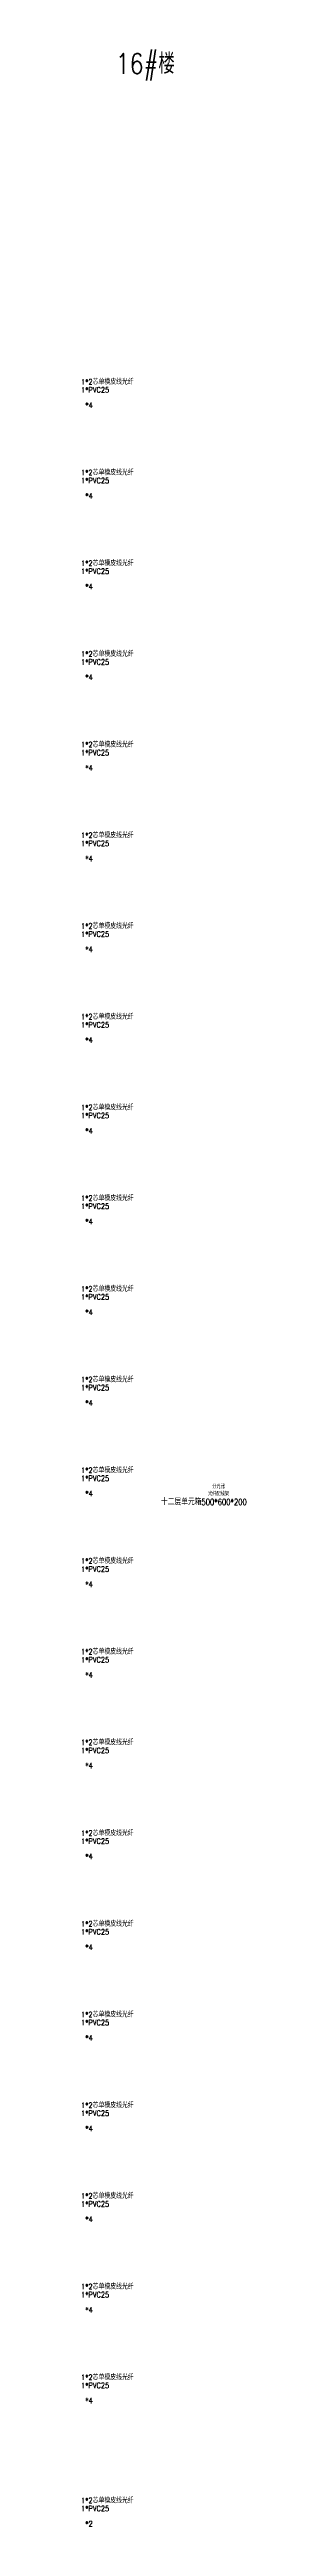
# Model space of a CAD drawing. Extents: x 2114868 to 5528286, y 1846921 to 2016792.
# Drawn here: x 3842103 to 3846683, y 1867879 to 1939561 of the extents above; entities that cross this region are included whole.
import ezdxf
from ezdxf.enums import TextEntityAlignment as Align

# ---------------------------------------------------------------- set-up
doc = ezdxf.new("R2010")
doc.units = 0
doc.header["$LTSCALE"] = 1000
doc.header["$MEASUREMENT"] = 0
doc.layers.add('T-EQUP-LIST-PLAN', color=3, linetype='Continuous')
doc.layers.add('智能化', color=7, linetype='Continuous')
doc.styles.add('_TEL_DIM', font='SIMPLEX', dxfattribs={"width": 0.8, "height": 3.5, "bigfont": 'HZTXT'})

msp = doc.modelspace()

# ---------------------------------------------------------------- texts
at = {"layer": 'T-EQUP-LIST-PLAN', "style": '_TEL_DIM', "width": 0.8}
msp.add_text('16#楼', height=590, dxfattribs=at).set_placement((3843923, 1939111), align=Align.MIDDLE)
at = {"layer": '智能化', "color": 120, "style": '_TEL_DIM', "width": 0.8}
for s, p in [('1*2芯单模皮线光纤', (3842071, 1929868)), ('1*PVC25', (3842071, 1929633)), ('1*2芯单模皮线光纤', (3842071, 1927243)), ('1*PVC25', (3842071, 1927008)), ('1*2芯单模皮线光纤', (3842071, 1924618)), ('1*PVC25', (3842071, 1924383)), ('1*2芯单模皮线光纤', (3842071, 1921993)), ('1*PVC25', (3842071, 1921758)), ('1*2芯单模皮线光纤', (3842071, 1919368)), ('1*PVC25', (3842071, 1919133)), ('1*2芯单模皮线光纤', (3842071, 1916743)), ('1*PVC25', (3842071, 1916508)), ('1*2芯单模皮线光纤', (3842071, 1914118)), ('1*PVC25', (3842071, 1913883)), ('1*2芯单模皮线光纤', (3842071, 1911493)), ('1*PVC25', (3842071, 1911258)), ('1*2芯单模皮线光纤', (3842071, 1908868)), ('1*PVC25', (3842071, 1908633)), ('1*2芯单模皮线光纤', (3842071, 1906243)), ('1*PVC25', (3842071, 1906008)), ('1*2芯单模皮线光纤', (3842071, 1903618)), ('1*PVC25', (3842071, 1903383)), ('1*2芯单模皮线光纤', (3842071, 1900993)), ('1*PVC25', (3842071, 1900758)), ('1*2芯单模皮线光纤', (3842071, 1898368)), ('1*PVC25', (3842071, 1898133)), ('1*2芯单模皮线光纤', (3842071, 1895743)), ('1*PVC25', (3842071, 1895508)), ('1*2芯单模皮线光纤', (3842071, 1893118)), ('1*PVC25', (3842071, 1892883)), ('1*2芯单模皮线光纤', (3842071, 1890493)), ('1*PVC25', (3842071, 1890258)), ('1*2芯单模皮线光纤', (3842071, 1887868)), ('1*PVC25', (3842071, 1887633)), ('1*2芯单模皮线光纤', (3842071, 1885243)), ('1*PVC25', (3842071, 1885008)), ('1*2芯单模皮线光纤', (3842071, 1882618)), ('1*PVC25', (3842071, 1882383)), ('1*2芯单模皮线光纤', (3842071, 1879993)), ('1*PVC25', (3842071, 1879758)), ('1*2芯单模皮线光纤', (3842071, 1877368)), ('1*PVC25', (3842071, 1877133)), ('1*2芯单模皮线光纤', (3842071, 1874743)), ('1*PVC25', (3842071, 1874508)), ('1*2芯单模皮线光纤', (3842071, 1872118)), ('1*PVC25', (3842071, 1871883)), ('1*2芯单模皮线光纤', (3842071, 1868555)), ('1*PVC25', (3842071, 1868320))]:
    msp.add_text(s, height=156.8, dxfattribs=at).set_placement(p)
at = {"layer": '智能化', "color": 3, "style": '_TEL_DIM', "width": 0.8}
for s, p in [('*4', (3842195, 1929192)), ('*4', (3842195, 1926567)), ('*4', (3842195, 1923942)), ('*4', (3842195, 1921317)), ('*4', (3842195, 1918692)), ('*4', (3842195, 1916067)), ('*4', (3842195, 1913442)), ('*4', (3842195, 1910817)), ('*4', (3842195, 1908192)), ('*4', (3842195, 1905567)), ('*4', (3842195, 1902942)), ('*4', (3842195, 1900317)), ('*4', (3842195, 1897692)), ('*4', (3842195, 1895067)), ('*4', (3842195, 1892442)), ('*4', (3842195, 1889817)), ('*4', (3842195, 1887192)), ('*4', (3842195, 1884567)), ('*4', (3842195, 1881942)), ('*4', (3842195, 1879317)), ('*4', (3842195, 1876692)), ('*4', (3842195, 1874067)), ('*4', (3842195, 1871442)), ('*2', (3842195, 1867879))]:
    msp.add_text(s, height=156.8, dxfattribs=at).set_placement(p)
at = {"layer": '智能化', "color": 2, "linetype": 'ByBlock', "style": '_TEL_DIM', "width": 0.8}
for s, height, p in [('十二层单元箱500*600*200', 180, (3845616, 1897529)), ('光纤配线架', 112.5, (3846039, 1897768)), ('分光器', 112.5, (3846039, 1897975))]:
    msp.add_text(s, height=height, dxfattribs=at).set_placement(p, align=Align.MIDDLE_CENTER)

doc.saveas('drawing.dxf')
